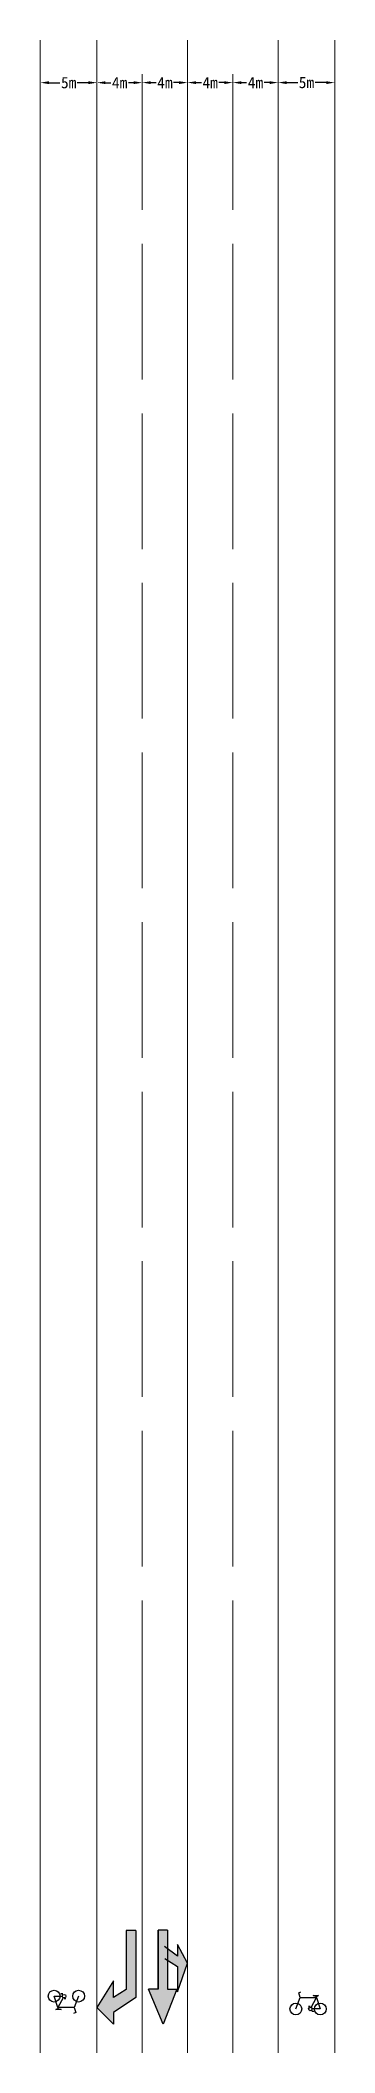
# Model space of a CAD drawing. Header units: millimetres. Extents: x -314 to 886, y 2238 to 2743.
# Drawn here: x 673.2 to 699.2, y 2459.8 to 2637.8 of the extents above; entities that cross this region are included whole.
import ezdxf

# ---------------------------------------------------------------- set-up
doc = ezdxf.new("R2010")
doc.units = ezdxf.units.MM
doc.linetypes.add('ACAD_ISO02W100', pattern=[15, 12, -3])
doc.layers.add('块插入图层', color=7, linetype='Continuous')
doc.layers.add('标志标线层', color=6, linetype='Continuous', lineweight=15)
doc.layers.add('路口层', color=4, linetype='Continuous', lineweight=9)
doc.styles.get("Standard").update_dxf_attribs({"font": ''})
doc.styles.get('Standard').set_extended_font_data('SimSun')
doc.dimstyles.new('m', dxfattribs={"dimtxt": 1, "dimasz": 0.75, "dimexe": 0.18, "dimexo": 0.0625, "dimgap": 0.09, "dimtad": 0, "dimtih": 1, "dimtoh": 1, "dimdsep": 46, "dimtxsty": 'Standard', "dimcen": 0.09, "dimse1": 1, "dimse2": 1, "dimadec": 0, "dimazin": 0, "dimtfac": 1, "dimtofl": 0, "dimtmove": 0, "dimatfit": 3, "dimfxl": 0.18, "dimtolj": 1, "dimtzin": 0, "dimarcsym": 0})

msp = doc.modelspace()

# ---------------------------------------------------------------- blocks, each defined once
blk = doc.blocks.new('*D51')
at = {"layer": 'Defpoints', "color": 0}
for p in [(694.18, 2637.77), (699.18, 2637.77), (694.18, 2634.03)]:
    blk.add_point(p, dxfattribs=at)
at = {"layer": '标志标线层', "color": 0, "lineweight": -2}
for p, q in [((694.93, 2634.03), (695.91, 2634.03)), ((698.43, 2634.03), (697.44, 2634.03))]:
    blk.add_line(p, q, dxfattribs=at)
at = {"layer": '标志标线层', "color": 0}
for points in [[(694.93, 2634.15), (694.93, 2633.9), (694.18, 2634.03)], [(698.43, 2634.15), (698.43, 2633.9), (699.18, 2634.03)]]:
    blk.add_solid(points, dxfattribs=at)
at = {"layer": '标志标线层', "color": 0, "insert": (696.68, 2634.03), "char_height": 1, "attachment_point": 5}
blk.add_mtext('\\A1;5m', dxfattribs=at)
blk = doc.blocks.new('*D52')
at = {"layer": 'Defpoints', "color": 0}
for p in [(690.18, 2637.77), (694.18, 2637.77), (690.18, 2634.03)]:
    blk.add_point(p, dxfattribs=at)
at = {"layer": '标志标线层', "color": 0, "lineweight": -2}
for p, q in [((690.93, 2634.03), (691.4, 2634.03)), ((693.43, 2634.03), (692.95, 2634.03))]:
    blk.add_line(p, q, dxfattribs=at)
at = {"layer": '标志标线层', "color": 0}
for points in [[(690.93, 2634.15), (690.93, 2633.9), (690.18, 2634.03)], [(693.43, 2634.15), (693.43, 2633.9), (694.18, 2634.03)]]:
    blk.add_solid(points, dxfattribs=at)
at = {"layer": '标志标线层', "color": 0, "insert": (692.18, 2634.03), "char_height": 1, "attachment_point": 5}
blk.add_mtext('\\A1;4m', dxfattribs=at)
blk = doc.blocks.new('*D53')
at = {"layer": 'Defpoints', "color": 0}
for p in [(690.18, 2637.77), (686.18, 2634.03), (686.18, 2537.77)]:
    blk.add_point(p, dxfattribs=at)
at = {"layer": '标志标线层', "color": 0, "lineweight": -2}
for p, q in [((686.93, 2634.03), (687.4, 2634.03)), ((689.43, 2634.03), (688.95, 2634.03))]:
    blk.add_line(p, q, dxfattribs=at)
at = {"layer": '标志标线层', "color": 0}
for points in [[(686.93, 2634.15), (686.93, 2633.9), (686.18, 2634.03)], [(689.43, 2634.15), (689.43, 2633.9), (690.18, 2634.03)]]:
    blk.add_solid(points, dxfattribs=at)
at = {"layer": '标志标线层', "color": 0, "insert": (688.18, 2634.03), "char_height": 1, "attachment_point": 5}
blk.add_mtext('\\A1;4m', dxfattribs=at)
blk = doc.blocks.new('*D54')
at = {"layer": 'Defpoints', "color": 0}
for p in [(682.18, 2637.77), (682.18, 2634.03), (686.18, 2634.03)]:
    blk.add_point(p, dxfattribs=at)
at = {"layer": '标志标线层', "color": 0, "lineweight": -2}
for p, q in [((682.93, 2634.03), (683.4, 2634.03)), ((685.43, 2634.03), (684.95, 2634.03))]:
    blk.add_line(p, q, dxfattribs=at)
at = {"layer": '标志标线层', "color": 0}
for points in [[(682.93, 2634.15), (682.93, 2633.9), (682.18, 2634.03)], [(685.43, 2634.15), (685.43, 2633.9), (686.18, 2634.03)]]:
    blk.add_solid(points, dxfattribs=at)
at = {"layer": '标志标线层', "color": 0, "insert": (684.18, 2634.03), "char_height": 1, "attachment_point": 5}
blk.add_mtext('\\A1;4m', dxfattribs=at)
blk = doc.blocks.new('*D55')
at = {"layer": 'Defpoints', "color": 0}
for p in [(682.18, 2637.77), (678.18, 2634.02), (678.18, 2537.77)]:
    blk.add_point(p, dxfattribs=at)
at = {"layer": '标志标线层', "color": 0, "lineweight": -2}
for p, q in [((678.93, 2634.02), (679.4, 2634.02)), ((681.43, 2634.02), (680.95, 2634.02))]:
    blk.add_line(p, q, dxfattribs=at)
at = {"layer": '标志标线层', "color": 0}
for points in [[(678.93, 2634.15), (678.93, 2633.9), (678.18, 2634.02)], [(681.43, 2634.15), (681.43, 2633.9), (682.18, 2634.02)]]:
    blk.add_solid(points, dxfattribs=at)
at = {"layer": '标志标线层', "color": 0, "insert": (680.18, 2634.02), "char_height": 1, "attachment_point": 5}
blk.add_mtext('\\A1;4m', dxfattribs=at)
blk = doc.blocks.new('*D56')
at = {"layer": 'Defpoints', "color": 0}
for p in [(673.18, 2637.77), (673.18, 2634.02), (678.18, 2634.02)]:
    blk.add_point(p, dxfattribs=at)
at = {"layer": '标志标线层', "color": 0, "lineweight": -2}
for p, q in [((673.93, 2634.02), (674.91, 2634.02)), ((677.43, 2634.02), (676.44, 2634.02))]:
    blk.add_line(p, q, dxfattribs=at)
at = {"layer": '标志标线层', "color": 0}
for points in [[(673.93, 2634.15), (673.93, 2633.9), (673.18, 2634.02)], [(677.43, 2634.15), (677.43, 2633.9), (678.18, 2634.02)]]:
    blk.add_solid(points, dxfattribs=at)
at = {"layer": '标志标线层', "color": 0, "insert": (675.68, 2634.02), "char_height": 1, "attachment_point": 5}
blk.add_mtext('\\A1;5m', dxfattribs=at)
blk = doc.blocks.new('右转线')
h = blk.add_hatch(color=6)
h.dxf.hatch_style = 1
h.paths.add_polyline_path([(0, 0), (-35.1, 35.3), (-35.1, 10.9), (-82.2, -21.6), (-82.2, -38.2), (-82.2, -163.2), (-62.2, -163.2), (-62.2, -38.2), (-35.1, -21.6), (-35.1, -56.6)])
at = {"color": 6}
for p, q in [((-82.2, -21.6), (-35.1, 10.9)), ((-35.1, 10.9), (-35.1, 35.3)), ((-35.1, 35.3), (0, 0)), ((-35.1, -56.6), (0, 0)), ((-82.2, -38.2), (-82.2, -21.6)), ((-82.2, -163.2), (-82.2, -38.2)), ((-62.2, -38.2), (-35.1, -21.6)), ((-62.2, -163.2), (-62.2, -38.2)), ((-35.1, -21.6), (-35.1, -56.6)), ((-82.2, -163.2), (-62.2, -163.2))]:
    blk.add_line(p, q, dxfattribs=at)
blk = doc.blocks.new('直行左转线')
h = blk.add_hatch(color=6)
h.dxf.hatch_style = 1
h.paths.add_polyline_path([(-29.3, -74.4), (-9.3, -74.4), (-9.3, -199.4), (10.7, -199.4), (10.7, -74.4), (30.7, -74.4), (0, 0)])
h = blk.add_hatch(color=6)
h.dxf.hatch_style = 1
h.paths.add_polyline_path([(-51.7, -129.3), (-30.8, -68.8), (-30.8, -122.3), (-8.4, -136.5), (-8.4, -160.7), (-30.8, -144.3), (-30.8, -168.9)])
at = {"color": 6}
for p, q in [((-29.3, -74.4), (0, 0)), ((0, 0), (30.7, -74.4)), ((-30.8, -68.8), (-51.7, -129.3)), ((-30.8, -122.3), (-30.8, -68.8)), ((-9.3, -74.4), (-29.3, -74.4)), ((-9.3, -199.4), (-9.3, -74.4)), ((10.7, -199.4), (10.7, -74.4)), ((10.7, -74.4), (10.7, -199.4)), ((10.7, -74.4), (30.7, -74.4)), ((-3.9, -139.3), (-30.8, -122.3)), ((-51.7, -129.3), (-30.8, -168.9)), ((-30.8, -168.9), (-30.8, -144.3)), ((-30.8, -144.3), (-3.1, -164.5)), ((-9.3, -199.4), (10.7, -199.4))]:
    blk.add_line(p, q, dxfattribs=at)
blk = doc.blocks.new('自行车道')
at = {"color": 6}
for p, q in [((-7.3, -19.3), (0, 0)), ((-2.5, 8.2), (1.4, 10)), ((0, 0), (-2.5, 8.2)), ((0, 0), (27.8, 0)), ((18.7, -16.7), (27.8, 0)), ((27.8, 1.5), (22.2, 3.5)), ((22.2, 3.5), (31.1, 3.5)), ((31.1, 3.5), (27.8, 1.5)), ((27.8, 0), (27.8, 1.5)), ((27.8, 0), (34.1, -19.3)), ((14.2, -14.5), (16.9, -14.5)), ((16.1, -16.5), (15.4, -14.5)), ((19.2, -21.5), (21.3, -23.7)), ((23, -23.7), (19.6, -23.7)), ((34.1, -19.3), (20.2, -19.3))]:
    blk.add_line(p, q, dxfattribs=at)
for centre, radius in [((-7.3, -19.3), 10), ((17.2, -19.3), 3), ((34.1, -19.3), 10)]:
    blk.add_circle(centre, radius, dxfattribs=at)

# ---------------------------------------------------------------- dimensions: what is measured, and where the dimension line sits
at = {"layer": '标志标线层'}
for base, p1, p2, picture, middle in [((673.175, 2634.024), (678.175, 2634.024), (673.175, 2637.774), '*D56', (675.675, 2634.024)), ((678.175, 2634.024), (682.175, 2637.774), (678.175, 2537.774), '*D55', (680.175, 2634.024)), ((682.175, 2634.026), (686.175, 2634.026), (682.175, 2637.774), '*D54', (684.175, 2634.026)), ((686.175, 2634.026), (690.175, 2637.774), (686.175, 2537.774), '*D53', (688.175, 2634.026)), ((690.175, 2634.026), (694.175, 2637.774), (690.175, 2637.774), '*D52', (692.175, 2634.026)), ((694.175, 2634.026), (699.175, 2637.774), (694.175, 2637.774), '*D51', (696.675, 2634.026))]:
    dim = msp.add_linear_dim(base=base, p1=p1, p2=p2, angle=180, dimstyle='m', override={"dimpost": 'm'}, dxfattribs=at)
    dim.commit()
    dim.dimension.update_dxf_attribs({"geometry": picture, "text_midpoint": middle})

# ---------------------------------------------------------------- linework, layer by layer
at = {"layer": '标志标线层'}
for p, q in [((678.175, 2637.774), (678.175, 2459.774)), ((686.175, 2459.774), (686.175, 2637.774)), ((694.175, 2487.774), (694.175, 2637.774)), ((682.175, 2487.774), (682.175, 2459.774)), ((690.175, 2459.774), (690.175, 2487.774)), ((694.175, 2487.774), (694.175, 2459.774))]:
    msp.add_line(p, q, dxfattribs=at)
at = {"layer": '标志标线层', "linetype": 'ACAD_ISO02W100'}
for p, q in [((682.175, 2487.774), (682.175, 2637.774)), ((690.175, 2487.774), (690.175, 2637.774))]:
    msp.add_line(p, q, dxfattribs=at)
at = {"layer": '路口层'}
for p, q in [((673.175, 2637.774), (673.175, 2459.774)), ((699.175, 2637.774), (699.175, 2459.774))]:
    msp.add_line(p, q, dxfattribs=at)

# ---------------------------------------------------------------- block references
at = {"layer": '块插入图层', "color": 6, "lineweight": 5, "rotation": 180}
for name, p, xscale, yscale, zscale in [('右转线', (678.175, 2463.774), 0.04166666666666666, 0.04166666666666666, 0.04166666666666666), ('直行左转线', (684.02, 2462.304), 0.04166666666666666, 0.04166666666666666, 0.04166666666666666), ('自行车道', (676.175, 2463.774), 0.05208333333333333, 0.05208333333333333, 0.05208333333333333)]:
    msp.add_blockref(name, p, dxfattribs=dict(at, xscale=xscale, yscale=yscale, zscale=zscale))
at = {"layer": '块插入图层', "color": 6, "lineweight": 5, "xscale": 0.05208333333333333, "yscale": 0.05208333333333333, "zscale": 0.05208333333333333}
msp.add_blockref('自行车道', (696.124, 2464.651), dxfattribs=at)

msp.set_redraw_order([(e.dxf.handle, doc.entitydb.next_handle()) for e in msp.query("TEXT MTEXT ATTDEF DIMENSION ARC_DIMENSION")])  # texts and dimensions are drawn at this point

doc.saveas('drawing.dxf')
